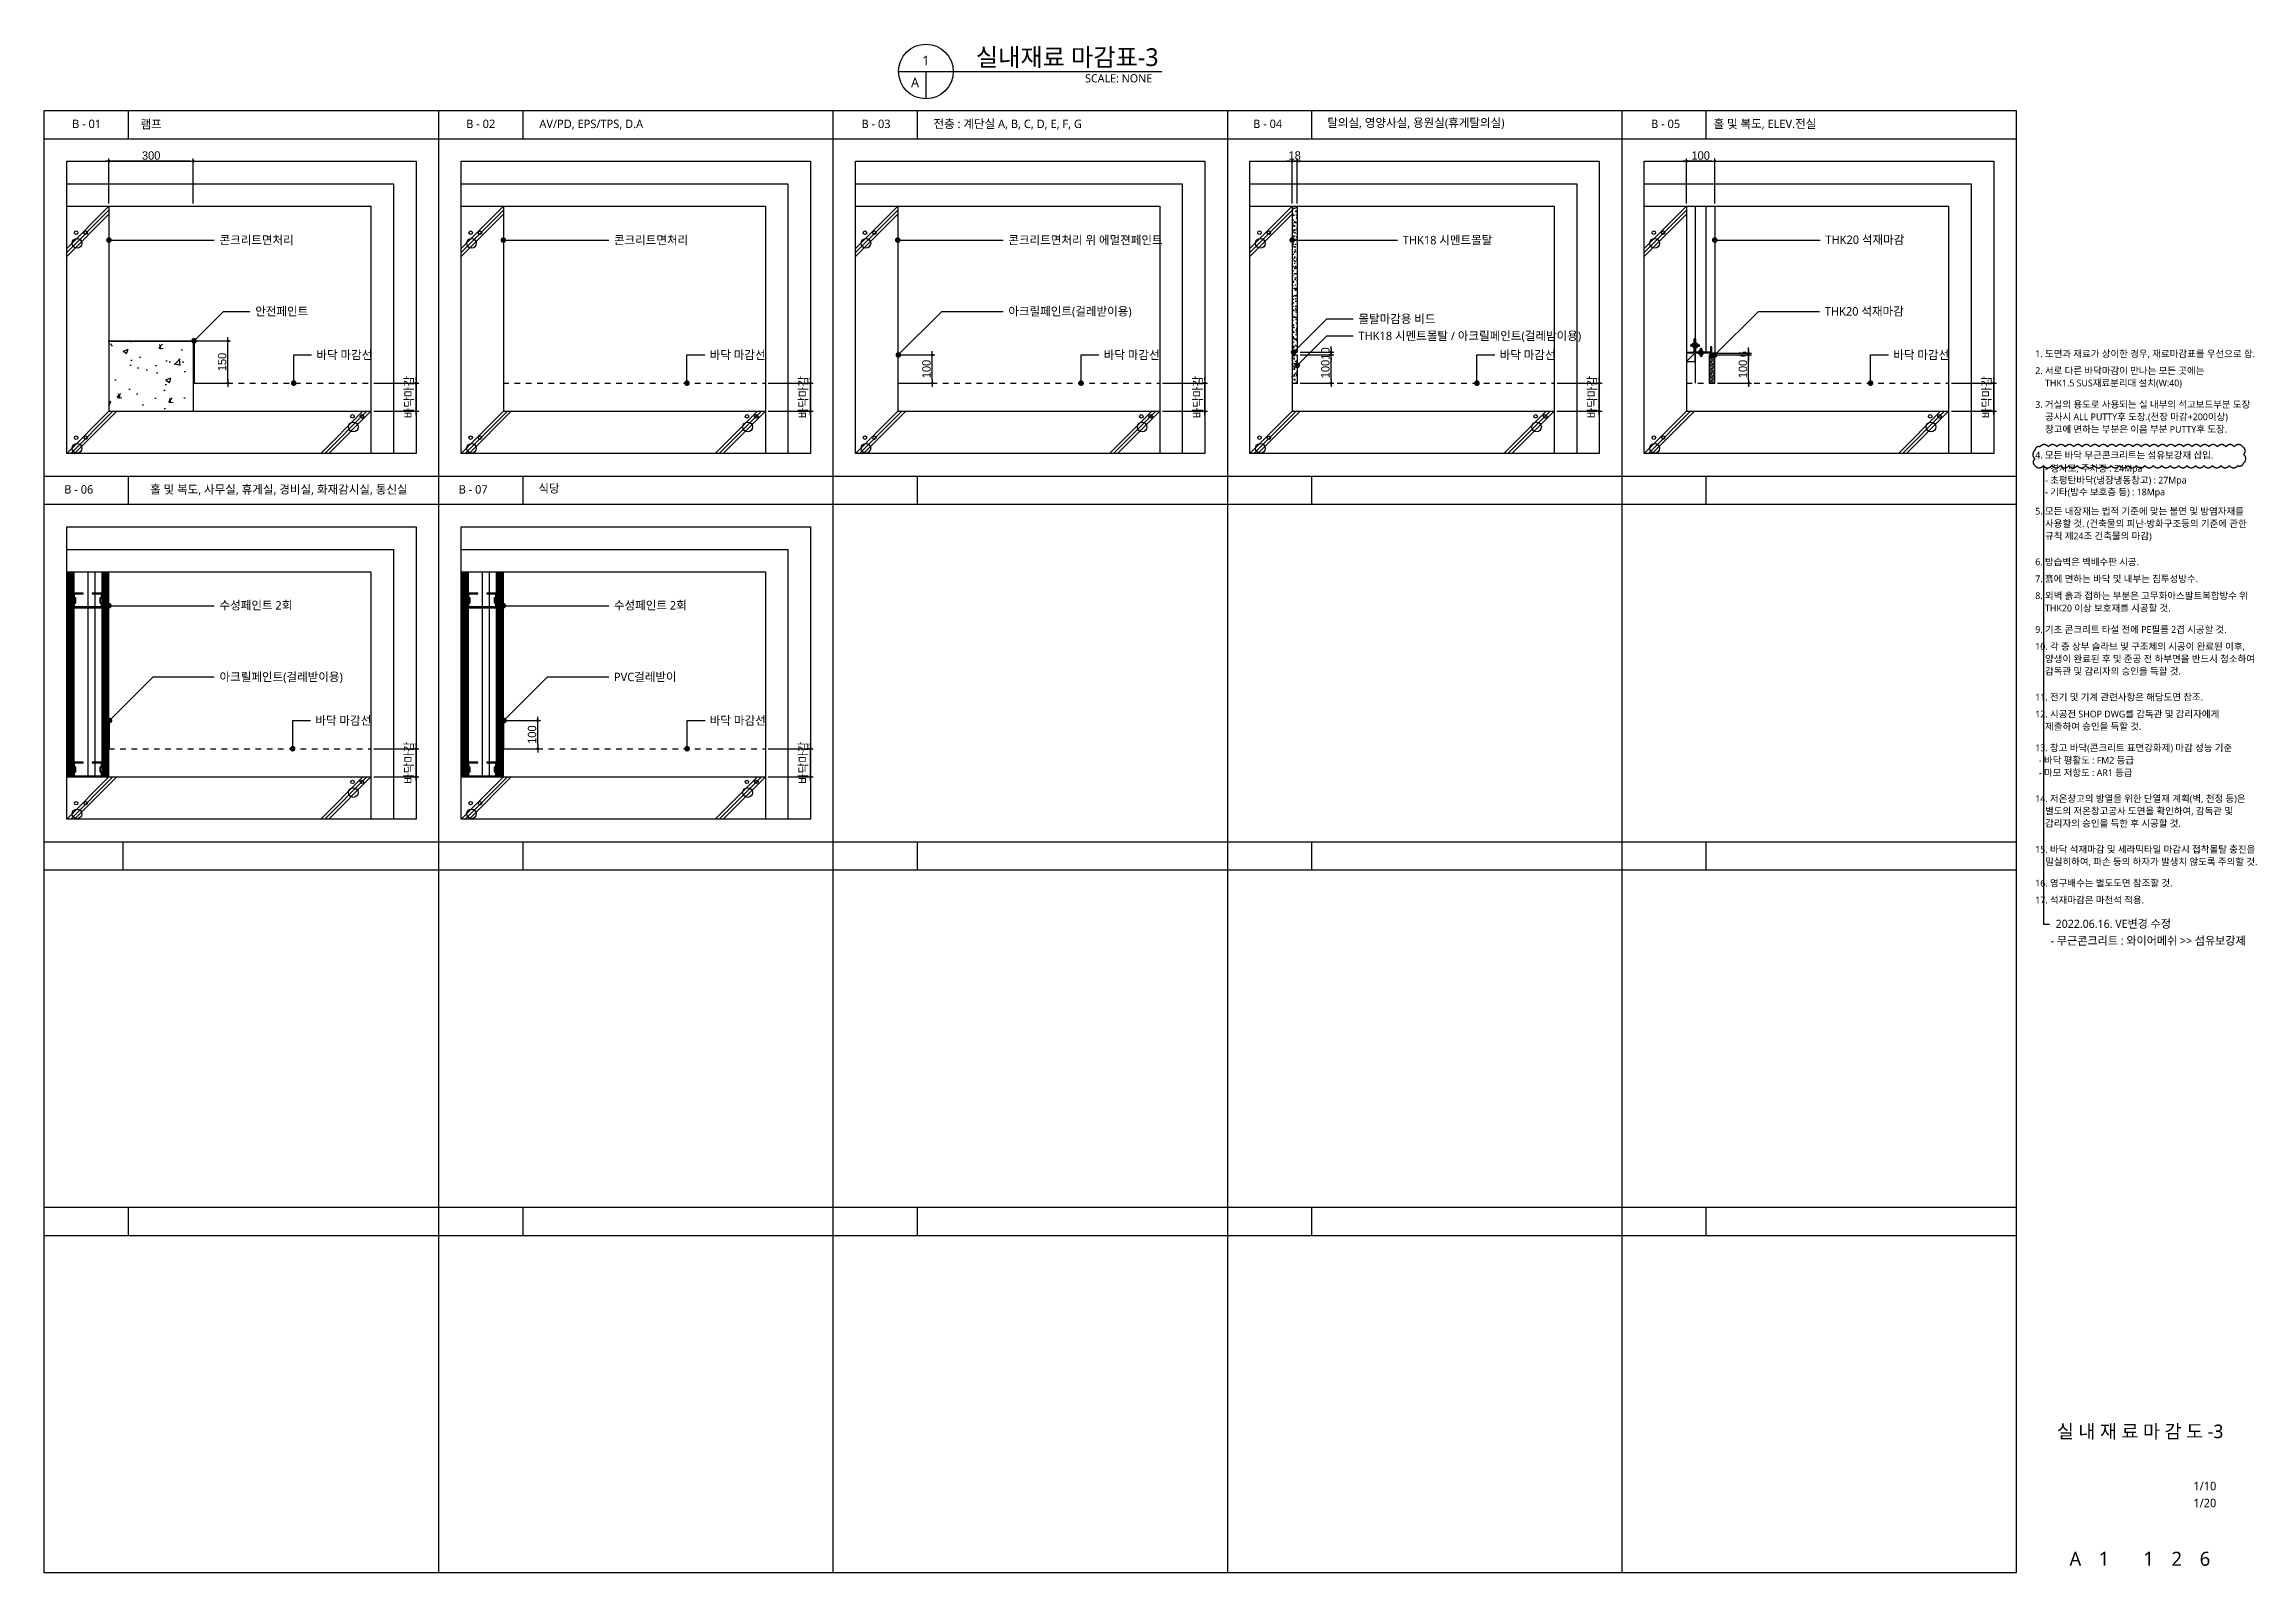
# Model space of a CAD drawing. Header units: millimetres. Extents: x 14892468 to 15300900, y -3565850 to -3401345.
# Drawn here: x 15127187 to 15135023, y -3412705 to -3407280 of the extents above; entities that cross this region are included whole.
import ezdxf
from ezdxf.enums import TextEntityAlignment as Align

# ---------------------------------------------------------------- set-up
doc = ezdxf.new("R2010")
doc.units = ezdxf.units.MM
doc.header["$LTSCALE"] = 100
doc.header["$MEASUREMENT"] = 0
doc.header["$PDSIZE"] = -10
doc.linetypes.add('ACAD_ISO03W100', pattern=[30, 12, -18])
doc.linetypes.add('HIDDEN', pattern=[2, 1, -1])
doc.layers.get('0').update_dxf_attribs({"linetype": 'CONTINUOUS'})
doc.layers.get('Defpoints').update_dxf_attribs({"color": 171, "linetype": 'CONTINUOUS'})
for name, color, linetype in [('8HAT', 8, 'CONTINUOUS'), ('A-FIN', 6, 'CONTINUOUS'), ('A-HAT', 5, 'CONTINUOUS'), ('A-HAT-MATL', 8, 'CONTINUOUS'), ('A-SYM-LEAD', 4, 'CONTINUOUS'), ('A-WALL', 3, 'CONTINUOUS'), ('CHART', 7, 'CONTINUOUS'), ('DIM', 7, 'CONTINUOUS'), ('ELE-8', 8, 'CONTINUOUS'), ('FIN-1', 2, 'CONTINUOUS'), ('FIN-5', 6, 'CONTINUOUS'), ('FIN-8', 8, 'CONTINUOUS'), ('FIN6', 6, 'CONTINUOUS'), ('HAT', 253, 'CONTINUOUS'), ('INS', 9, 'BATTING'), ('LED', 7, 'CONTINUOUS'), ('SEC-2', 3, 'CONTINUOUS'), ('SEC-6', 5, 'CONTINUOUS'), ('SYM', 7, 'CONTINUOUS'), ('TEXT', 3, 'CONTINUOUS'), ('TEXT(MIN)', 7, 'CONTINUOUS'), ('TEXT-TITLE', 6, 'CONTINUOUS'), ('TEXT-기입', 6, 'CONTINUOUS')]:
    doc.layers.add(name, color=color, linetype=linetype)
doc.layers.add('VE변경사항적용-20220616', color=10, linetype='CONTINUOUS', plot=False)
doc.styles.add('ARIAL', font='arial.ttf')
doc.styles.add('CGS', font='cgse', dxfattribs={"bigfont": 'cgs'})
doc.styles.add('나눔바른고딕', font='NanumBarunGothic.ttf')
doc.styles.add('돋움', font='')
doc.styles.get('돋움').set_extended_font_data('Dotum')
doc.linetypes.add('BATTING', pattern='A,0.0001,-0.1,[134,ltypeshp.shx,S=0.1,R=0,X=-0.1,Y=0],-0.2,[134,ltypeshp.shx,S=0.1,R=180,X=0.1,Y=0],-0.1', length=0.4001)
doc.dimstyles.new('CJA', dxfattribs={"dimscale": 50, "dimtxt": 3, "dimasz": 1.2, "dimexe": 2, "dimexo": 3, "dimgap": 1, "dimtad": 1, "dimdec": 0, "dimdsep": 46, "dimtxsty": 'ARIAL', "dimblk": 'CJDOT', "dimcen": 1, "dimclrd": 7, "dimclre": 7, "dimclrt": 3, "dimadec": 0, "dimazin": 0, "dimtfac": 1, "dimtdec": 0, "dimtix": 1, "dimtofl": 0, "dimtmove": 2, "dimatfit": 3, "dimldrblk": 'CJDOT', "dimfxl": 1, "dimtolj": 1, "dimlwd": -1, "dimlwe": -1, "dimarcsym": 0})
doc.dimstyles.new('NDIM 1200', dxfattribs={"dimscale": 500, "dimtxt": 3, "dimasz": 1, "dimexe": 2, "dimexo": 2, "dimgap": 1, "dimtad": 1, "dimdec": 0, "dimdsep": 46, "dimtxsty": 'CGS', "dimblk": 'DOT0', "dimcen": 1, "dimdle": 8, "dimclrd": 2, "dimclre": 2, "dimclrt": 2, "dimadec": 0, "dimazin": 0, "dimtfac": 1, "dimtdec": 0, "dimtix": 1, "dimtmove": 2, "dimatfit": 3, "dimldrblk": 'DOT0', "dimfxl": 1, "dimtolj": 1, "dimtzin": 0, "dimlwd": -1, "dimlwe": -1, "dimarcsym": 0})
pattern_1 = [(37.5, (-22008.956, 364613.366), (-0.629933581, 19.26823769), [0, -15.2, 0, -17, 0, -16.25]), (7.5, (-22008.956, 364613.366), (17.697767053, 28.221460652), [0, -8.2, 0, -13.7, 0, -5.25]), (327.5, (-22021.256, 364613.366), (31.141418618, 0.056590535), [0, -5, 0, -18, 0, -23.5]), (317.5, (-22021.256, 364613.366), (30.061266046, 8.77675565), [0, -2.5, 0, -11.8, 0, -13.5])]

msp = doc.modelspace()

# ---------------------------------------------------------------- texts
at = {"layer": 'TEXT', "style": '나눔바른고딕'}
for s, p in [('1', (15130316.9, -3407337.9)), ('A', (15130278.2, -3407415.5))]:
    msp.add_text(s, height=33.9, dxfattribs=at).set_placement(p, align=Align.MIDDLE)
msp.add_text('실내재료 마감표-3', height=63.03, dxfattribs=at).set_placement((15130494.2, -3407357.3))
msp.add_text('SCALE: NONE', height=29.091, dxfattribs=at).set_placement((15131120, -3407386.4), align=Align.TOP_RIGHT)
at = {"layer": 'TEXT(MIN)', "style": '나눔바른고딕'}
for s, p in [('콘크리트면처리', (15127809.5, -3407990.1)), ('콘크리트면처리', (15129209.5, -3407990.1)), ('콘크리트면처리 위 에멀젼페인트', (15130609.5, -3407990.1)), ('THK18 시멘트몰탈', (15132009.5, -3407990.1)), ('THK20 석재마감', (15133509.5, -3407988.9)), ('안전페인트', (15127936.1, -3408243)), ('아크릴페인트(걸레받이용)', (15130609.5, -3408243)), ('몰탈마감용 비드', (15131852.1, -3408270)), ('THK20 석재마감', (15133507.5, -3408243)), ('THK18 시멘트몰탈 / 아크릴페인트(걸레받이용)', (15131852.1, -3408330)), ('수성페인트 2회', (15127809.5, -3409286.4)), ('수성페인트 2회', (15129209.5, -3409286.4)), ('아크릴페인트(걸레받이용)', (15127809.5, -3409540.5)), ('PVC걸레받이', (15129209.5, -3409540.5))]:
    msp.add_text(s, height=30, dxfattribs=at).set_placement(p)
for p in [(15128153.5, -3408382.7), (15129549.4, -3408382.7), (15130948.2, -3408382.7), (15132353.5, -3408382.7), (15133750.6, -3408382.7), (15128149.8, -3409680.2), (15129549.8, -3409680.2)]:
    msp.add_text('바닥 마감선 ', height=30, dxfattribs=at).set_placement(p, align=Align.MIDDLE_LEFT)
at = {"layer": 'TEXT-TITLE', "style": '나눔바른고딕'}
msp.add_text('실 내 재 료 마 감 도 -3', height=48, dxfattribs=at).set_placement((15134626.9, -3412227), align=Align.CENTER)
at = {"layer": 'TEXT-기입', "style": '나눔바른고딕'}
for s, p in [('B - 01', (15127286.1, -3407577.5)), ('램프', (15127528.9, -3407578.9)), ('B - 02', (15128685.1, -3407577.5)), ('AV/PD, EPS/TPS, D.A', (15128944.6, -3407577.5)), ('B - 03', (15130088.3, -3407577.5)), ('전층 : 계단실 A, B, C, D, E, F, G', (15130343.7, -3407577.5)), ('B - 04', (15131478.4, -3407577.5)), ('탈의실, 영양사실, 용원실(휴게탈의실)', (15131741.2, -3407573.9)), ('B - 05', (15132891.1, -3407577.5)), ('홀 및 복도, ELEV.전실', (15133112.6, -3407577.5)), ('B - 06', (15127258.3, -3408875)), ('홀 및 복도, 사무실, 휴게실, 경비실, 화재감시실, 통신실', (15127563, -3408875)), ('B - 07', (15128658.3, -3408875)), ('식당', (15128941.2, -3408871.4))]:
    msp.add_text(s, height=30, dxfattribs=at).set_placement(p)
for s, p in [('1/10', (15134815.6, -3412421.1)), ('1/20', (15134815.6, -3412481.1))]:
    msp.add_text(s, height=30, dxfattribs=at).set_placement(p, align=Align.BOTTOM_LEFT)
for s, p in [('A', (15134396.9, -3412655.2)), ('1', (15134498.5, -3412655.2)), ('1', (15134656.9, -3412655.2)), ('2', (15134756.9, -3412655.2)), ('6', (15134856.9, -3412655.2))]:
    msp.add_text(s, height=50, dxfattribs=at).set_placement(p, align=Align.MIDDLE_CENTER)
at = {"layer": 'VE변경사항적용-20220616', "linetype": 'ACAD_ISO03W100', "style": '나눔바른고딕'}
for s, p in [('2022.06.16. VE변경 수정', (15134531.6, -3410401.7)), ('- 무근콘크리트 : 와이어메쉬 >> 섬유보강제', (15134655.5, -3410461.7))]:
    msp.add_text(s, height=28.8, dxfattribs=at).set_placement(p, align=Align.MIDDLE_CENTER)

# ---------------------------------------------------------------- blocks, each defined once
blk = doc.blocks.new('CJDOT')
blk.add_line((-1.33, 0), (1.33, 0))
at = {"const_width": 0.5}
blk.add_lwpolyline([(-0.25, 0, 1), (0.25, 0, 1)], format="xyb", close=True, dxfattribs=at)
blk = doc.blocks.new('*D12')
at = {"layer": 'Defpoints', "color": 0, "transparency": 16777216}
for p in [(15128347, -3408482.7), (15128506.9, -3408482.7), (15128346.8, -3408582.7)]:
    blk.add_point(p, dxfattribs=at)
at = {"layer": 'DIM', "color": 7, "transparency": 16777216}
for p, q in [((15128357, -3408482.7), (15128516.9, -3408482.7)), ((15128506.9, -3408472.7), (15128506.9, -3408462.7)), ((15128506.9, -3408582.7), (15128506.9, -3408482.7)), ((15128356.8, -3408582.7), (15128516.9, -3408582.7)), ((15128506.9, -3408592.7), (15128506.9, -3408602.7))]:
    blk.add_line(p, q, dxfattribs=at)
at = {"layer": 'DIM', "color": 7, "transparency": 16777216, "xscale": 10, "yscale": 10, "zscale": 10}
for p, rotation in [((15128506.9, -3408482.7), 270), ((15128506.9, -3408582.7), 90)]:
    blk.add_blockref('CJDOT', p, dxfattribs=dict(at, rotation=rotation))
at = {"layer": 'DIM', "color": 3, "transparency": 16777216, "insert": (15128483.2, -3408532.7), "char_height": 30, "attachment_point": 5, "rotation": 90, "style": '돋움'}
blk.add_mtext('\\A1;바닥마감', dxfattribs=at)
blk = doc.blocks.new('DOT0')
blk.add_line((-3, 0), (3, 0))
at = {"color": 6}
blk.add_circle((0, 0), 0.75, dxfattribs=at)
blk = doc.blocks.new('*D13')
at = {"layer": 'Defpoints', "color": 0, "transparency": 16777216}
for p in [(15127718.9, -3408332.7), (15127838.9, -3408332.7), (15127718.9, -3408482.7)]:
    blk.add_point(p, dxfattribs=at)
at = {"layer": 'DIM', "color": 7, "transparency": 16777216}
for p, q in [((15127728.9, -3408332.7), (15127848.9, -3408332.7)), ((15127838.9, -3408472.7), (15127838.9, -3408342.7)), ((15127728.9, -3408482.7), (15127848.9, -3408482.7))]:
    blk.add_line(p, q, dxfattribs=at)
at = {"layer": 'DIM', "color": 7, "transparency": 16777216, "xscale": 10, "yscale": 10, "zscale": 10}
for p, rotation in [((15127838.9, -3408332.7), 90), ((15127838.9, -3408482.7), 270)]:
    blk.add_blockref('CJDOT', p, dxfattribs=dict(at, rotation=rotation))
at = {"layer": 'DIM', "color": 3, "transparency": 16777216, "insert": (15127818.9, -3408407.7), "char_height": 30, "attachment_point": 5, "rotation": 90, "style": '돋움'}
blk.add_mtext('\\A1;150', dxfattribs=at)
blk = doc.blocks.new('*D14')
at = {"layer": 'Defpoints', "color": 0, "transparency": 16777216}
for p in [(15127416.9, -3407695.2), (15127416.9, -3407855.2), (15127716.4, -3407855.2)]:
    blk.add_point(p, dxfattribs=at)
at = {"layer": 'DIM', "color": 7, "transparency": 16777216}
for p, q in [((15127416.9, -3407845.2), (15127416.9, -3407685.2)), ((15127706.4, -3407695.2), (15127426.9, -3407695.2)), ((15127716.4, -3407845.2), (15127716.4, -3407685.2))]:
    blk.add_line(p, q, dxfattribs=at)
at = {"layer": 'DIM', "color": 7, "transparency": 16777216, "xscale": 10, "yscale": 10, "zscale": 10, "rotation": 180}
blk.add_blockref('CJDOT', (15127416.9, -3407695.2), dxfattribs=at)
at = {"layer": 'DIM', "color": 7, "transparency": 16777216, "xscale": 10, "yscale": 10, "zscale": 10}
blk.add_blockref('CJDOT', (15127716.4, -3407695.2), dxfattribs=at)
at = {"layer": 'DIM', "color": 3, "transparency": 16777216, "insert": (15127566.7, -3407675.1), "char_height": 30, "attachment_point": 5, "style": '돋움'}
blk.add_mtext('\\A1;300', dxfattribs=at)
blk = doc.blocks.new('*D15')
at = {"layer": 'Defpoints', "color": 0, "transparency": 16777216}
for p in [(15130218.9, -3408382.7), (15130338.9, -3408382.7), (15130218.9, -3408482.7)]:
    blk.add_point(p, dxfattribs=at)
at = {"layer": 'DIM', "color": 7, "transparency": 16777216}
for p, q in [((15130228.9, -3408382.7), (15130348.9, -3408382.7)), ((15130338.9, -3408472.7), (15130338.9, -3408392.7)), ((15130228.9, -3408482.7), (15130348.9, -3408482.7))]:
    blk.add_line(p, q, dxfattribs=at)
at = {"layer": 'DIM', "color": 7, "transparency": 16777216, "xscale": 10, "yscale": 10, "zscale": 10}
for p, rotation in [((15130338.9, -3408382.7), 90), ((15130338.9, -3408482.7), 270)]:
    blk.add_blockref('CJDOT', p, dxfattribs=dict(at, rotation=rotation))
at = {"layer": 'DIM', "color": 3, "transparency": 16777216, "insert": (15130318.9, -3408432.7), "char_height": 30, "attachment_point": 5, "rotation": 90, "style": '돋움'}
blk.add_mtext('\\A1;100', dxfattribs=at)
blk = doc.blocks.new('*D16')
at = {"layer": 'Defpoints', "color": 0, "transparency": 16777216}
for p in [(15129747, -3408482.7), (15129906.9, -3408482.7), (15129746.8, -3408582.7)]:
    blk.add_point(p, dxfattribs=at)
at = {"layer": 'DIM', "color": 7, "transparency": 16777216}
for p, q in [((15129757, -3408482.7), (15129916.9, -3408482.7)), ((15129906.9, -3408472.7), (15129906.9, -3408462.7)), ((15129906.9, -3408582.7), (15129906.9, -3408482.7)), ((15129756.8, -3408582.7), (15129916.9, -3408582.7)), ((15129906.9, -3408592.7), (15129906.9, -3408602.7))]:
    blk.add_line(p, q, dxfattribs=at)
at = {"layer": 'DIM', "color": 7, "transparency": 16777216, "xscale": 10, "yscale": 10, "zscale": 10}
for p, rotation in [((15129906.9, -3408482.7), 270), ((15129906.9, -3408582.7), 90)]:
    blk.add_blockref('CJDOT', p, dxfattribs=dict(at, rotation=rotation))
at = {"layer": 'DIM', "color": 3, "transparency": 16777216, "insert": (15129883.2, -3408532.7), "char_height": 30, "attachment_point": 5, "rotation": 90, "style": '돋움'}
blk.add_mtext('\\A1;바닥마감', dxfattribs=at)
blk = doc.blocks.new('*D17')
at = {"layer": 'Defpoints', "color": 0, "transparency": 16777216}
for p in [(15131147, -3408482.7), (15131306.9, -3408482.7), (15131146.8, -3408582.7)]:
    blk.add_point(p, dxfattribs=at)
at = {"layer": 'DIM', "color": 7, "transparency": 16777216}
for p, q in [((15131157, -3408482.7), (15131316.9, -3408482.7)), ((15131306.9, -3408472.7), (15131306.9, -3408462.7)), ((15131306.9, -3408582.7), (15131306.9, -3408482.7)), ((15131156.8, -3408582.7), (15131316.9, -3408582.7)), ((15131306.9, -3408592.7), (15131306.9, -3408602.7))]:
    blk.add_line(p, q, dxfattribs=at)
at = {"layer": 'DIM', "color": 7, "transparency": 16777216, "xscale": 10, "yscale": 10, "zscale": 10}
for p, rotation in [((15131306.9, -3408482.7), 270), ((15131306.9, -3408582.7), 90)]:
    blk.add_blockref('CJDOT', p, dxfattribs=dict(at, rotation=rotation))
at = {"layer": 'DIM', "color": 3, "transparency": 16777216, "insert": (15131283.2, -3408532.7), "char_height": 30, "attachment_point": 5, "rotation": 90, "style": '돋움'}
blk.add_mtext('\\A1;바닥마감', dxfattribs=at)
blk = doc.blocks.new('*D18')
at = {"layer": 'Defpoints', "color": 0, "transparency": 16777216}
for p in [(15128347, -3409780.2), (15128506.9, -3409780.2), (15128346.8, -3409880.2)]:
    blk.add_point(p, dxfattribs=at)
at = {"layer": 'DIM', "color": 7, "transparency": 16777216}
for p, q in [((15128506.9, -3409770.2), (15128506.9, -3409760.2)), ((15128357, -3409780.2), (15128516.9, -3409780.2)), ((15128506.9, -3409880.2), (15128506.9, -3409780.2)), ((15128356.8, -3409880.2), (15128516.9, -3409880.2)), ((15128506.9, -3409890.2), (15128506.9, -3409900.2))]:
    blk.add_line(p, q, dxfattribs=at)
at = {"layer": 'DIM', "color": 7, "transparency": 16777216, "xscale": 10, "yscale": 10, "zscale": 10}
for p, rotation in [((15128506.9, -3409780.2), 270), ((15128506.9, -3409880.2), 90)]:
    blk.add_blockref('CJDOT', p, dxfattribs=dict(at, rotation=rotation))
at = {"layer": 'DIM', "color": 3, "transparency": 16777216, "insert": (15128483.2, -3409830.2), "char_height": 30, "attachment_point": 5, "rotation": 90, "style": '돋움'}
blk.add_mtext('\\A1;바닥마감', dxfattribs=at)
blk = doc.blocks.new('*D19')
at = {"layer": 'Defpoints', "color": 0, "transparency": 16777216}
for p in [(15133947, -3408482.7), (15134106.9, -3408482.7), (15133946.8, -3408582.7)]:
    blk.add_point(p, dxfattribs=at)
at = {"layer": 'DIM', "color": 7, "transparency": 16777216}
for p, q in [((15133957, -3408482.7), (15134116.9, -3408482.7)), ((15134106.9, -3408472.7), (15134106.9, -3408462.7)), ((15134106.9, -3408582.7), (15134106.9, -3408482.7)), ((15133956.8, -3408582.7), (15134116.9, -3408582.7)), ((15134106.9, -3408592.7), (15134106.9, -3408602.7))]:
    blk.add_line(p, q, dxfattribs=at)
at = {"layer": 'DIM', "color": 7, "transparency": 16777216, "xscale": 10, "yscale": 10, "zscale": 10}
for p, rotation in [((15134106.9, -3408482.7), 270), ((15134106.9, -3408582.7), 90)]:
    blk.add_blockref('CJDOT', p, dxfattribs=dict(at, rotation=rotation))
at = {"layer": 'DIM', "color": 3, "transparency": 16777216, "insert": (15134083.2, -3408532.7), "char_height": 30, "attachment_point": 5, "rotation": 90, "style": '돋움'}
blk.add_mtext('\\A1;바닥마감', dxfattribs=at)
blk = doc.blocks.new('*D20')
at = {"layer": 'Defpoints', "color": 0, "transparency": 16777216}
for p in [(15133116.9, -3408376.7), (15133116.9, -3408382.7), (15133236.9, -3408376.7)]:
    blk.add_point(p, dxfattribs=at)
at = {"layer": 'DIM', "color": 7, "transparency": 16777216}
for p, q in [((15133236.9, -3408366.7), (15133236.9, -3408356.7)), ((15133126.9, -3408376.7), (15133246.9, -3408376.7)), ((15133126.9, -3408382.7), (15133246.9, -3408382.7)), ((15133236.9, -3408382.7), (15133236.9, -3408376.7)), ((15133236.9, -3408392.7), (15133236.9, -3408402.7))]:
    blk.add_line(p, q, dxfattribs=at)
at = {"layer": 'DIM', "color": 7, "transparency": 16777216, "xscale": 10, "yscale": 10, "zscale": 10}
for p, rotation in [((15133236.9, -3408376.7), 270), ((15133236.9, -3408382.7), 90)]:
    blk.add_blockref('CJDOT', p, dxfattribs=dict(at, rotation=rotation))
at = {"layer": 'DIM', "color": 3, "transparency": 16777216, "insert": (15133216.9, -3408379.7), "char_height": 30, "attachment_point": 5, "rotation": 90, "style": '돋움'}
blk.add_mtext('\\A1;6', dxfattribs=at)
blk = doc.blocks.new('*D21')
at = {"layer": 'Defpoints', "color": 0, "transparency": 16777216}
for p in [(15133116.9, -3408382.7), (15133236.9, -3408382.7), (15133116.9, -3408482.7)]:
    blk.add_point(p, dxfattribs=at)
at = {"layer": 'DIM', "color": 7, "transparency": 16777216}
for p, q in [((15133126.9, -3408382.7), (15133246.9, -3408382.7)), ((15133236.9, -3408472.7), (15133236.9, -3408392.7)), ((15133126.9, -3408482.7), (15133246.9, -3408482.7))]:
    blk.add_line(p, q, dxfattribs=at)
at = {"layer": 'DIM', "color": 7, "transparency": 16777216, "xscale": 10, "yscale": 10, "zscale": 10}
for p, rotation in [((15133236.9, -3408382.7), 90), ((15133236.9, -3408482.7), 270)]:
    blk.add_blockref('CJDOT', p, dxfattribs=dict(at, rotation=rotation))
at = {"layer": 'DIM', "color": 3, "transparency": 16777216, "insert": (15133216.9, -3408432.7), "char_height": 30, "attachment_point": 5, "rotation": 90, "style": '돋움'}
blk.add_mtext('\\A1;100', dxfattribs=at)
blk = doc.blocks.new('*D22')
at = {"layer": 'Defpoints', "color": 0, "transparency": 16777216}
for p in [(15133016.9, -3407695.2), (15133016.9, -3407855.2), (15133116.9, -3407855.2)]:
    blk.add_point(p, dxfattribs=at)
at = {"layer": 'DIM', "color": 7, "transparency": 16777216}
for p, q in [((15133016.9, -3407845.2), (15133016.9, -3407685.2)), ((15133106.9, -3407695.2), (15133026.9, -3407695.2)), ((15133116.9, -3407845.2), (15133116.9, -3407685.2))]:
    blk.add_line(p, q, dxfattribs=at)
at = {"layer": 'DIM', "color": 7, "transparency": 16777216, "xscale": 10, "yscale": 10, "zscale": 10, "rotation": 180}
blk.add_blockref('CJDOT', (15133016.9, -3407695.2), dxfattribs=at)
at = {"layer": 'DIM', "color": 7, "transparency": 16777216, "xscale": 10, "yscale": 10, "zscale": 10}
blk.add_blockref('CJDOT', (15133116.9, -3407695.2), dxfattribs=at)
at = {"layer": 'DIM', "color": 3, "transparency": 16777216, "insert": (15133066.9, -3407675.1), "char_height": 30, "attachment_point": 5, "style": '돋움'}
blk.add_mtext('\\A1;100', dxfattribs=at)
blk = doc.blocks.new('A$C7E12696C')
at = {"layer": 'A-WALL'}
for p, q in [((0, 84.7), (2.9, 82.1)), ((2.9, 82.1), (0, 79.5)), ((0, 79.5), (2.9, 76.9)), ((2.9, 76.9), (0, 74.2)), ((0, 74.2), (2.9, 71.6)), ((2.9, 71.6), (0, 69)), ((0, 69), (2.9, 66.4)), ((2.9, 66.4), (0, 63.7)), ((0, 63.7), (2.9, 61.1)), ((2.9, 61.1), (0, 58.5)), ((0, 58.5), (5, 47.4)), ((0, 26.2), (5, 37.4)), ((2.9, 23.6), (0, 26.2)), ((0, 21), (2.9, 23.6)), ((2.9, 18.4), (0, 21)), ((0, 15.7), (2.9, 18.4)), ((2.9, 13.1), (0, 15.7)), ((0, 10.5), (2.9, 13.1)), ((2.9, 7.9), (0, 10.5)), ((0, 5.2), (2.9, 7.9)), ((2.9, 2.6), (0, 5.2)), ((0, 0), (2.9, 2.6)), ((5, 47.4), (5, 37.4)), ((5, 47.4), (18, 47.4)), ((5, 37.4), (18, 37.4)), ((18, 47.4), (15.9, 50.2)), ((18, 37.4), (15.9, 34.6))]:
    blk.add_line(p, q, dxfattribs=at)
blk = doc.blocks.new('*D25')
at = {"layer": 'Defpoints', "color": 0, "transparency": 16777216}
for p in [(15132547, -3408482.7), (15132706.9, -3408482.7), (15132546.8, -3408582.7)]:
    blk.add_point(p, dxfattribs=at)
at = {"layer": 'DIM', "color": 7, "transparency": 16777216}
for p, q in [((15132557, -3408482.7), (15132716.9, -3408482.7)), ((15132706.9, -3408472.7), (15132706.9, -3408462.7)), ((15132706.9, -3408582.7), (15132706.9, -3408482.7)), ((15132556.8, -3408582.7), (15132716.9, -3408582.7)), ((15132706.9, -3408592.7), (15132706.9, -3408602.7))]:
    blk.add_line(p, q, dxfattribs=at)
at = {"layer": 'DIM', "color": 7, "transparency": 16777216, "xscale": 10, "yscale": 10, "zscale": 10}
for p, rotation in [((15132706.9, -3408482.7), 270), ((15132706.9, -3408582.7), 90)]:
    blk.add_blockref('CJDOT', p, dxfattribs=dict(at, rotation=rotation))
at = {"layer": 'DIM', "color": 3, "transparency": 16777216, "insert": (15132683.2, -3408532.7), "char_height": 30, "attachment_point": 5, "rotation": 90, "style": '돋움'}
blk.add_mtext('\\A1;바닥마감', dxfattribs=at)
blk = doc.blocks.new('*D24')
at = {"layer": 'Defpoints', "color": 0, "transparency": 16777216}
for p in [(15131616.9, -3407695.2), (15131616.9, -3407855.2), (15131634.9, -3407855.2)]:
    blk.add_point(p, dxfattribs=at)
at = {"layer": 'DIM', "color": 7, "transparency": 16777216}
for p, q in [((15131606.9, -3407695.2), (15131596.9, -3407695.2)), ((15131616.9, -3407845.2), (15131616.9, -3407685.2)), ((15131634.9, -3407695.2), (15131616.9, -3407695.2)), ((15131634.9, -3407845.2), (15131634.9, -3407685.2)), ((15131644.9, -3407695.2), (15131654.9, -3407695.2))]:
    blk.add_line(p, q, dxfattribs=at)
at = {"layer": 'DIM', "color": 7, "transparency": 16777216, "xscale": 10, "yscale": 10, "zscale": 10}
blk.add_blockref('CJDOT', (15131616.9, -3407695.2), dxfattribs=at)
at = {"layer": 'DIM', "color": 7, "transparency": 16777216, "xscale": 10, "yscale": 10, "zscale": 10, "rotation": 180}
blk.add_blockref('CJDOT', (15131634.9, -3407695.2), dxfattribs=at)
at = {"layer": 'DIM', "color": 3, "transparency": 16777216, "insert": (15131625.9, -3407675.1), "char_height": 30, "attachment_point": 5, "style": '돋움'}
blk.add_mtext('\\A1;18', dxfattribs=at)
blk = doc.blocks.new('*D26')
at = {"layer": 'Defpoints', "color": 0, "transparency": 16777216}
for p in [(15131634.9, -3408372.7), (15131634.9, -3408382.7), (15131754.9, -3408372.7)]:
    blk.add_point(p, dxfattribs=at)
at = {"layer": 'DIM', "color": 7, "transparency": 16777216}
for p, q in [((15131754.9, -3408362.7), (15131754.9, -3408352.7)), ((15131644.9, -3408372.7), (15131764.9, -3408372.7)), ((15131644.9, -3408382.7), (15131764.9, -3408382.7)), ((15131754.9, -3408382.7), (15131754.9, -3408372.7)), ((15131754.9, -3408392.7), (15131754.9, -3408402.7))]:
    blk.add_line(p, q, dxfattribs=at)
at = {"layer": 'DIM', "color": 7, "transparency": 16777216, "xscale": 10, "yscale": 10, "zscale": 10}
for p, rotation in [((15131754.9, -3408372.7), 270), ((15131754.9, -3408382.7), 90)]:
    blk.add_blockref('CJDOT', p, dxfattribs=dict(at, rotation=rotation))
at = {"layer": 'DIM', "color": 3, "transparency": 16777216, "insert": (15131734.9, -3408377.7), "char_height": 30, "attachment_point": 5, "rotation": 90, "style": '돋움'}
blk.add_mtext('\\A1;10', dxfattribs=at)
blk = doc.blocks.new('*D27')
at = {"layer": 'Defpoints', "color": 0, "transparency": 16777216}
for p in [(15131634.9, -3408382.7), (15131754.9, -3408382.7), (15131634.9, -3408482.7)]:
    blk.add_point(p, dxfattribs=at)
at = {"layer": 'DIM', "color": 7, "transparency": 16777216}
for p, q in [((15131644.9, -3408382.7), (15131764.9, -3408382.7)), ((15131754.9, -3408472.7), (15131754.9, -3408392.7)), ((15131644.9, -3408482.7), (15131764.9, -3408482.7))]:
    blk.add_line(p, q, dxfattribs=at)
at = {"layer": 'DIM', "color": 7, "transparency": 16777216, "xscale": 10, "yscale": 10, "zscale": 10}
for p, rotation in [((15131754.9, -3408382.7), 90), ((15131754.9, -3408482.7), 270)]:
    blk.add_blockref('CJDOT', p, dxfattribs=dict(at, rotation=rotation))
at = {"layer": 'DIM', "color": 3, "transparency": 16777216, "insert": (15131734.9, -3408432.7), "char_height": 30, "attachment_point": 5, "rotation": 90, "style": '돋움'}
blk.add_mtext('\\A1;100', dxfattribs=at)
blk = doc.blocks.new('*D28')
at = {"layer": 'Defpoints', "color": 0, "transparency": 16777216}
for p in [(15129747, -3409780.2), (15129906.9, -3409780.2), (15129746.8, -3409880.2)]:
    blk.add_point(p, dxfattribs=at)
at = {"layer": 'DIM', "color": 7, "transparency": 16777216}
for p, q in [((15129906.9, -3409770.2), (15129906.9, -3409760.2)), ((15129757, -3409780.2), (15129916.9, -3409780.2)), ((15129906.9, -3409880.2), (15129906.9, -3409780.2)), ((15129756.8, -3409880.2), (15129916.9, -3409880.2)), ((15129906.9, -3409890.2), (15129906.9, -3409900.2))]:
    blk.add_line(p, q, dxfattribs=at)
at = {"layer": 'DIM', "color": 7, "transparency": 16777216, "xscale": 10, "yscale": 10, "zscale": 10}
for p, rotation in [((15129906.9, -3409780.2), 270), ((15129906.9, -3409880.2), 90)]:
    blk.add_blockref('CJDOT', p, dxfattribs=dict(at, rotation=rotation))
at = {"layer": 'DIM', "color": 3, "transparency": 16777216, "insert": (15129883.2, -3409830.2), "char_height": 30, "attachment_point": 5, "rotation": 90, "style": '돋움'}
blk.add_mtext('\\A1;바닥마감', dxfattribs=at)
blk = doc.blocks.new('*D29')
at = {"layer": 'Defpoints', "color": 0, "transparency": 16777216}
for p in [(15128818.9, -3409680.2), (15128938.9, -3409680.2), (15128818.9, -3409780.2)]:
    blk.add_point(p, dxfattribs=at)
at = {"layer": 'DIM', "color": 7, "transparency": 16777216}
for p, q in [((15128828.9, -3409680.2), (15128948.9, -3409680.2)), ((15128938.9, -3409770.2), (15128938.9, -3409690.2)), ((15128828.9, -3409780.2), (15128948.9, -3409780.2))]:
    blk.add_line(p, q, dxfattribs=at)
at = {"layer": 'DIM', "color": 7, "transparency": 16777216, "xscale": 10, "yscale": 10, "zscale": 10}
for p, rotation in [((15128938.9, -3409680.2), 90), ((15128938.9, -3409780.2), 270)]:
    blk.add_blockref('CJDOT', p, dxfattribs=dict(at, rotation=rotation))
at = {"layer": 'DIM', "color": 3, "transparency": 16777216, "insert": (15128918.9, -3409730.2), "char_height": 30, "attachment_point": 5, "rotation": 90, "style": '돋움'}
blk.add_mtext('\\A1;100', dxfattribs=at)
blk = doc.blocks.new('gfdeafdsaf')
at = {"layer": 'TEXT(MIN)', "style": '나눔바른고딕'}
for s, p in [('1. 도면과 재료가 상이한 경우, 재료마감표를 우선으로 함.', (15502606, -2335323)), ('2. 서로 다른 바닥마감이 만나는 모든 곳에는', (15502606, -2338323)), ('THK1.5 SUS재료분리대 설치(W:40)', (15504346, -2340523)), ('3. 거실의 용도로 사용되는 실 내부의 석고보드부분 도장', (15502606, -2344323)), ('공사시 ALL PUTTY후 도장.(천장 마감+200이상)', (15504346, -2346523)), ('창고에 면하는 부분은 이음 부분 PUTTY후 도장.', (15504346, -2348723)), ('4. 모든 바닥 무근콘크리트는 섬유보강재 삽입.', (15502606, -2353323)), ('- 경사로, 주차장 : 24Mpa', (15504346, -2355666)), ('- 초평탄바닥(냉장냉동창고) : 27Mpa', (15504346, -2357766)), ('5. 모든 내장재는 법적 기준에 맞는 불연 및 방염자재를', (15502606, -2363266)), ('- 기타(방수 보호층 등) : 18Mpa', (15504346, -2359866)), ('사용할 것. (건축물의 피난·방화구조등의 기준에 관한', (15504346, -2365466)), ('규칙 제24조 건축물의 마감)', (15504346, -2367666)), ('6. 방습벽은 벽배수판 시공.', (15502606, -2372266)), ('7. 흙에 면하는 바닥 및 내부는 침투성방수.', (15502606, -2375266)), ('8. 외벽 흙과 접하는 부분은 고무화아스팔트복합방수 위', (15502606, -2378266)), ('THK20 이상 보호재를 시공할 것.', (15504346, -2380466)), ('9. 기초 콘크리트 타설 전에 PE필름 2겹 시공할 것.', (15502606, -2384266)), ('10. 각 층 상부 슬라브 및 구조체의 시공이 완료된 이후,', (15502606, -2387266)), ('양생이 완료된 후 및 준공 전 하부면을 반드시 청소하여', (15504346, -2389466)), ('감독관 및 감리자의 승인을 득할 것.', (15504346, -2391666)), ('11. 전기 및 기계 관련사항은 해당도면 참조.', (15502606, -2396266)), ('12. 시공전 SHOP DWG를 감독관 및 감리자에게', (15502606, -2399266)), ('제출하여 승인을 득할 것.', (15504346, -2401466)), ('13. 창고 바닥(콘크리트 표면강화제) 마감 성능 기준', (15502606, -2405266)), ('- 바닥 평활도 : FM2 등급', (15503239, -2407466)), ('- 마모 저항도 : AR1 등급', (15503239, -2409666)), ('14. 저온창고의 방열을 위한 단열재 계획(벽, 천정 등)은', (15502606, -2414266)), ('별도의 저온창고공사 도면을 확인하여, 감독관 및 ', (15504346, -2416466)), ('감리자의 승인을 득한 후 시공할 것.', (15504346, -2418666)), ('15. 바닥 석재마감 및 세라믹타일 마감시 접착몰탈 충진을', (15502606, -2423266)), ('밀실히하여, 파손 등의 하자가 발생치 않도록 주의할 것.', (15504346, -2425466)), ('16. 영구배수는 별도도면 참조할 것.', (15502606, -2429266)), ('17. 석재마감은 마천석 적용.', (15502606, -2432266))]:
    blk.add_text(s, height=1200, dxfattribs=at).set_placement(p, align=Align.MIDDLE_LEFT)

# ---------------------------------------------------------------- dimensions: what is measured, and where the dimension line sits
at = {"layer": 'DIM'}
for base, p1, p2, angle, picture, middle in [((15127416.9313, -3407695.1554), (15127716.4415, -3407855.1554), (15127416.9313, -3407855.1554), 180, '*D14', (15127566.6864, -3407675.135)), ((15131616.9, -3407695.2), (15131634.9, -3407855.2), (15131616.9, -3407855.2), 180, '*D24', (15131625.9, -3407675.1)), ((15133016.9, -3407695.2), (15133116.9, -3407855.2), (15133016.9, -3407855.2), 180, '*D22', (15133066.9, -3407675.1)), ((15127838.9, -3408332.7), (15127718.9, -3408482.7), (15127718.9, -3408332.7), 90, '*D13', (15127818.9, -3408407.7)), ((15131754.9, -3408372.7), (15131634.9, -3408382.7), (15131634.9, -3408372.7), 270, '*D26', (15131734.9, -3408377.7)), ((15133236.9, -3408376.7), (15133116.9, -3408382.7), (15133116.9, -3408376.7), 270, '*D20', (15133216.9, -3408379.7)), ((15130338.9, -3408382.7), (15130218.9, -3408482.7), (15130218.9, -3408382.7), 90, '*D15', (15130318.9, -3408432.7)), ((15131754.9, -3408382.7), (15131634.9, -3408482.7), (15131634.9, -3408382.7), 90, '*D27', (15131734.9, -3408432.7)), ((15133236.9, -3408382.7), (15133116.9, -3408482.7), (15133116.9, -3408382.7), 90, '*D21', (15133216.9, -3408432.7)), ((15128938.9, -3409680.2), (15128818.9, -3409780.2), (15128818.9, -3409680.2), 90, '*D29', (15128918.9, -3409730.2))]:
    dim = msp.add_linear_dim(base=base, p1=p1, p2=p2, angle=angle, dimstyle='CJA', override={"dimscale": 10, "dimasz": 1, "dimexe": 1, "dimexo": 1, "dimgap": 0.5, "dimtxsty": '돋움', "dimtofl": 1}, dxfattribs=at)
    dim.commit()
    dim.dimension.update_dxf_attribs({"geometry": picture, "text_midpoint": middle})
for base, p1, p2, picture, middle in [((15128506.9, -3408482.7), (15128346.8, -3408582.7), (15128347, -3408482.7), '*D12', (15128483.2, -3408532.7)), ((15129906.9, -3408482.7), (15129746.8, -3408582.7), (15129747, -3408482.7), '*D16', (15129883.2, -3408532.7)), ((15131306.9, -3408482.7), (15131146.8, -3408582.7), (15131147, -3408482.7), '*D17', (15131283.2, -3408532.7)), ((15132706.9, -3408482.7), (15132546.8, -3408582.7), (15132547, -3408482.7), '*D25', (15132683.2, -3408532.7)), ((15134106.9, -3408482.7), (15133946.8, -3408582.7), (15133947, -3408482.7), '*D19', (15134083.2, -3408532.7)), ((15128506.9, -3409780.2), (15128346.8, -3409880.2), (15128347, -3409780.2), '*D18', (15128483.2, -3409830.2)), ((15129906.9, -3409780.2), (15129746.8, -3409880.2), (15129747, -3409780.2), '*D28', (15129883.2, -3409830.2))]:
    dim = msp.add_linear_dim(base=base, p1=p1, p2=p2, angle=90, text='바닥마감', dimstyle='CJA', override={"dimscale": 10, "dimasz": 1, "dimexe": 1, "dimexo": 1, "dimgap": 0.5, "dimtxsty": '돋움', "dimtofl": 1}, dxfattribs=at)
    dim.commit()
    dim.dimension.update_dxf_attribs({"geometry": picture, "text_midpoint": middle})

# ---------------------------------------------------------------- hatches: boundary and pattern name
at = {"layer": 'A-HAT'}
h = msp.add_hatch(dxfattribs=at)
h.set_pattern_fill('ANSI33', color=256, scale=40, style=0)
h.set_pattern_definition([(45, (15121683.181, -3417140.265), (-7.071068, 7.071068), []), (45, (15121690.252, -3417140.265), (-7.071068, 7.071068), [5, -2.5])])
h.paths.add_polyline_path([(15133101.9, -3408382.7), (15133096.9, -3408382.7), (15133096.9, -3408482.7), (15133116.9, -3408482.7), (15133116.9, -3408382.7), (15133106.9, -3408382.7), (15133106.9, -3408392.1), (15133101.9, -3408392.1)])
at = {"layer": 'A-HAT-MATL'}
h = msp.add_hatch(dxfattribs=at)
h.set_pattern_fill('AR-SAND', color=256, scale=5, style=0)
h.set_pattern_definition([(37.5, (15117301.177, -3372487.618), (-0.3149668, 9.6341188), [0, -7.6, 0, -8.5, 0, -8.125]), (7.5, (15117301.177, -3372487.618), (8.8488835, 14.1107303), [0, -4.1, 0, -6.85, 0, -2.625]), (327.5, (15117295.027, -3372487.618), (15.5707093, 0.0282953), [0, -2.5, 0, -9, 0, -11.75]), (317.5, (15117295.027, -3372487.618), (15.030633, 4.388378), [0, -1.25, 0, -5.9, 0, -6.75])])
h.paths.add_polyline_path([(15131621.9, -3408372.7), (15131616.9, -3408361.5), (15131616.9, -3408393.8), (15131621.9, -3408382.7)])
at = {"layer": 'HAT'}
h = msp.add_hatch(dxfattribs=at)
h.set_pattern_fill('AR-SAND', color=256, scale=10)
h.set_pattern_definition(pattern_1)
h.paths.add_polyline_path([(15131634.9, -3407855.2), (15131616.9, -3407855.2), (15131616.9, -3408335.3), (15131619.9, -3408337.9), (15131616.9, -3408340.5), (15131619.9, -3408343.2), (15131616.9, -3408345.8), (15131619.9, -3408348.4), (15131616.9, -3408351), (15131619.9, -3408353.7), (15131616.9, -3408356.3), (15131619.9, -3408358.9), (15131616.9, -3408361.5), (15131621.9, -3408372.7), (15131634.9, -3408372.7)])
h = msp.add_hatch(dxfattribs=at)
h.set_pattern_fill('AR-CONC', color=256)
h.set_pattern_definition([(50, (12743507.1, -2720634.17), (182.184669, -15.9390855), [19.05, -209.55]), (355, (12743507.1, -2720634.17), (-35.243421, 191.056845), [15.24, -167.640584]), (100.451445, (12743522.28, -2720635.5), (146.941247, 175.117752), [16.190009, -178.090245]), (46.1842, (12743507.1, -2720583.37), (271.07904, -42.042328), [28.575, -314.325]), (96.635558, (12743529.69, -2720586.88), (237.404134, 247.426125), [24.285023, -267.135608]), (351.184151, (12743507.1, -2720583.37), (237.404134, 247.426125), [22.859967, -251.459732]), (21, (12743532.5, -2720596.07), (151.614391, -102.265198), [19.05, -209.55]), (326, (12743532.5, -2720596.07), (61.802028, 184.187966), [15.24, -167.64]), (71.451445, (12743545.13, -2720604.6), (213.416419, 81.922769), [16.190009, -178.089938]), (37.5, (12743507.096, -2720634.17), (3.0886033, 84.5550389), [0, -165.608, 0, -170.18, 0, -168.275]), (7.5, (12743507.1, -2720634.17), (66.8196625, 100.1805748), [0, -97.028, 0, -161.798, 0, -64.135]), (327.5, (12743450.454, -2720634.17), (135.5905952, -5.728744), [0, -63.5, 0, -198.12, 0, -262.89]), (317.5, (12743425.05, -2720634.17), (148.1291814, 25.426491), [0, -82.55, 0, -131.572, 0, -186.69])])
h.paths.add_polyline_path([(15127716.9, -3408334.7), (15127716.9, -3408582.7), (15127416.9, -3408582.7), (15127416.9, -3408334.7)])
h = msp.add_hatch(dxfattribs=at)
h.set_pattern_fill('AR-SAND', color=256, scale=10)
h.set_pattern_definition(pattern_1)
h.paths.add_polyline_path([(15131616.9, -3408482.7), (15131634.9, -3408482.7), (15131634.9, -3408382.7), (15131621.9, -3408382.7), (15131616.9, -3408393.8), (15131619.9, -3408396.4), (15131616.9, -3408399), (15131619.9, -3408401.7), (15131616.9, -3408404.3), (15131619.9, -3408406.9), (15131616.9, -3408409.5), (15131619.9, -3408412.2), (15131616.9, -3408414.8), (15131619.9, -3408417.4), (15131616.9, -3408420)])

# ---------------------------------------------------------------- linework, layer by layer
at = {"color": 2, "ltscale": 0.1}
for points in [[(15127416.9, -3407855.2), (15127416.9, -3408582.7), (15128346.9, -3408582.7)], [(15128816.9, -3407855.2), (15128816.9, -3408582.7), (15129746.9, -3408582.7)], [(15130216.9, -3407855.2), (15130216.9, -3408582.7), (15131146.9, -3408582.7)], [(15131616.9, -3407855.2), (15131616.9, -3408582.7), (15132546.9, -3408582.7)], [(15133016.9, -3407855.2), (15133016.9, -3408582.7), (15133946.9, -3408582.7)], [(15127266.9, -3409880.2), (15128346.9, -3409880.2)], [(15128666.9, -3409880.2), (15129746.9, -3409880.2)]]:
    msp.add_lwpolyline(points, dxfattribs=at)
at = {"layer": '8HAT'}
for p, q in [((15127266.9, -3408005.2), (15127416.9, -3407855.2)), ((15127266.9, -3408019.3), (15127416.9, -3407869.3)), ((15127266.9, -3408033.4), (15127416.9, -3407883.4)), ((15128666.9, -3408005.2), (15128816.9, -3407855.2)), ((15128666.9, -3408019.3), (15128816.9, -3407869.3)), ((15128666.9, -3408033.4), (15128816.9, -3407883.4)), ((15130066.9, -3408005.2), (15130216.9, -3407855.2)), ((15130066.9, -3408019.3), (15130216.9, -3407869.3)), ((15130066.9, -3408033.4), (15130216.9, -3407883.4)), ((15131466.9, -3408005.2), (15131616.9, -3407855.2)), ((15131466.9, -3408019.3), (15131616.9, -3407869.3)), ((15131466.9, -3408033.4), (15131616.9, -3407883.4)), ((15132866.9, -3408005.2), (15133016.9, -3407855.2)), ((15132866.9, -3408019.3), (15133016.9, -3407869.3)), ((15132866.9, -3408033.4), (15133016.9, -3407883.4)), ((15127266.9, -3408732.7), (15127416.9, -3408582.7)), ((15127281.1, -3408732.7), (15127431.1, -3408582.7)), ((15127295.2, -3408732.7), (15127445.2, -3408582.7)), ((15128168.6, -3408732.7), (15128318.6, -3408582.7)), ((15128182.8, -3408732.7), (15128332.8, -3408582.7)), ((15128196.9, -3408732.7), (15128346.9, -3408582.7)), ((15128666.9, -3408732.7), (15128816.9, -3408582.7)), ((15128681.1, -3408732.7), (15128831.1, -3408582.7)), ((15128695.2, -3408732.7), (15128845.2, -3408582.7)), ((15129568.6, -3408732.7), (15129718.6, -3408582.7)), ((15129582.8, -3408732.7), (15129732.8, -3408582.7)), ((15129596.9, -3408732.7), (15129746.9, -3408582.7)), ((15130066.9, -3408732.7), (15130216.9, -3408582.7)), ((15130081.1, -3408732.7), (15130231.1, -3408582.7)), ((15130095.2, -3408732.7), (15130245.2, -3408582.7)), ((15130968.6, -3408732.7), (15131118.6, -3408582.7)), ((15130982.8, -3408732.7), (15131132.8, -3408582.7)), ((15130996.9, -3408732.7), (15131146.9, -3408582.7)), ((15131466.9, -3408732.7), (15131616.9, -3408582.7)), ((15131481.1, -3408732.7), (15131631.1, -3408582.7)), ((15131495.2, -3408732.7), (15131645.2, -3408582.7)), ((15132368.6, -3408732.7), (15132518.6, -3408582.7)), ((15132382.8, -3408732.7), (15132532.8, -3408582.7)), ((15132396.9, -3408732.7), (15132546.9, -3408582.7)), ((15132866.9, -3408732.7), (15133016.9, -3408582.7)), ((15132881.1, -3408732.7), (15133031.1, -3408582.7)), ((15132895.2, -3408732.7), (15133045.2, -3408582.7)), ((15133768.6, -3408732.7), (15133918.6, -3408582.7)), ((15133782.8, -3408732.7), (15133932.8, -3408582.7)), ((15133796.9, -3408732.7), (15133946.9, -3408582.7)), ((15127266.9, -3410030.2), (15127416.9, -3409880.2)), ((15127281.1, -3410030.2), (15127431.1, -3409880.2)), ((15127295.2, -3410030.2), (15127445.2, -3409880.2)), ((15128168.6, -3410030.2), (15128318.6, -3409880.2)), ((15128182.8, -3410030.2), (15128332.8, -3409880.2)), ((15128196.9, -3410030.2), (15128346.9, -3409880.2)), ((15128666.9, -3410030.2), (15128816.9, -3409880.2)), ((15128681.1, -3410030.2), (15128831.1, -3409880.2)), ((15128695.2, -3410030.2), (15128845.2, -3409880.2)), ((15129568.6, -3410030.2), (15129718.6, -3409880.2)), ((15129582.8, -3410030.2), (15129732.8, -3409880.2)), ((15129596.9, -3410030.2), (15129746.9, -3409880.2))]:
    msp.add_line(p, q, dxfattribs=at)
for centre, radius in [((15127300.7, -3407948.8), 6.15), ((15127334.1, -3407948.8), 6.15), ((15128700.7, -3407948.8), 6.15), ((15128734.1, -3407948.8), 6.15), ((15130100.7, -3407948.8), 6.15), ((15130134.1, -3407948.8), 6.15), ((15131500.7, -3407948.8), 6.15), ((15131534.1, -3407948.8), 6.15), ((15132900.7, -3407948.8), 6.15), ((15132934.1, -3407948.8), 6.15), ((15127303.7, -3407986.5, 0), 17.1), ((15128703.7, -3407986.5, 0), 17.1), ((15130103.7, -3407986.5, 0), 17.1), ((15131503.7, -3407986.5, 0), 17.1), ((15132903.7, -3407986.5, 0), 17.1), ((15127300.7, -3408676.3), 6.15), ((15127334.1, -3408676.3), 6.15), ((15128284.3, -3408638.3, 0), 17.1), ((15128281.4, -3408600.6), 6.15), ((15128314.8, -3408600.6), 6.15), ((15128700.7, -3408676.3), 6.15), ((15128734.1, -3408676.3), 6.15), ((15129684.3, -3408638.3, 0), 17.1), ((15129681.4, -3408600.6), 6.15), ((15129714.8, -3408600.6), 6.15), ((15130100.7, -3408676.3), 6.15), ((15130134.1, -3408676.3), 6.15), ((15131084.3, -3408638.3, 0), 17.1), ((15131081.4, -3408600.6), 6.15), ((15131114.8, -3408600.6), 6.15), ((15131500.7, -3408676.3), 6.15), ((15131534.1, -3408676.3), 6.15), ((15132484.3, -3408638.3, 0), 17.1), ((15132481.4, -3408600.6), 6.15), ((15132514.8, -3408600.6), 6.15), ((15132900.7, -3408676.3), 6.15), ((15132934.1, -3408676.3), 6.15), ((15133884.3, -3408638.3, 0), 17.1), ((15133881.4, -3408600.6), 6.15), ((15133914.8, -3408600.6), 6.15), ((15127303.7, -3408714, 0), 17.1), ((15128703.7, -3408714, 0), 17.1), ((15130103.7, -3408714, 0), 17.1), ((15131503.7, -3408714, 0), 17.1), ((15132903.7, -3408714, 0), 17.1), ((15128284.3, -3409935.8, 0), 17.1), ((15128281.4, -3409898.1), 6.15), ((15128314.8, -3409898.1), 6.15), ((15129684.3, -3409935.8, 0), 17.1), ((15129681.4, -3409898.1), 6.15), ((15129714.8, -3409898.1), 6.15), ((15127303.7, -3410011.5, 0), 17.1), ((15127300.7, -3409973.8), 6.15), ((15127334.1, -3409973.8), 6.15), ((15128703.7, -3410011.5, 0), 17.1), ((15128700.7, -3409973.8), 6.15), ((15128734.1, -3409973.8), 6.15)]:
    msp.add_circle(centre, radius, dxfattribs=at)
at = {"layer": 'A-FIN'}
msp.add_line((15131634.9, -3408382.7), (15131634.9, -3408482.7), dxfattribs=at)
msp.add_lwpolyline([(15131634.9, -3407855.2), (15131634.9, -3408372.7)], dxfattribs=at)
at = {"layer": 'CHART', "ltscale": 5}
for p, q in [((15127486.9, -3407615.2), (15127486.9, -3407515.2)), ((15128586.9, -3407515.2), (15128586.9, -3412705.2)), ((15128886.9, -3407615.2), (15128886.9, -3407515.2)), ((15129986.9, -3407515.2), (15129986.9, -3412705.2)), ((15130286.9, -3407615.2), (15130286.9, -3407515.2)), ((15131386.9, -3407515.2), (15131386.9, -3412705.2)), ((15131686.9, -3407615.2), (15131686.9, -3407515.2)), ((15132786.9, -3407515.2), (15132786.9, -3412705.2)), ((15133086.9, -3407615.2), (15133086.9, -3407515.2)), ((15127186.9, -3407615.2), (15134186.9, -3407615.2)), ((15127186.9, -3408812.7), (15134186.9, -3408812.7)), ((15127486.9, -3408912.7), (15127486.9, -3408812.7)), ((15128886.9, -3408912.7), (15128886.9, -3408812.7)), ((15130286.9, -3408912.7), (15130286.9, -3408812.7)), ((15131686.9, -3408912.7), (15131686.9, -3408812.7)), ((15133086.9, -3408912.7), (15133086.9, -3408812.7)), ((15127186.9, -3408912.7), (15134186.9, -3408912.7)), ((15127186.9, -3410110.2), (15134186.9, -3410110.2)), ((15127466.9, -3410210.2), (15127466.9, -3410110.2)), ((15128886.9, -3410210.2), (15128886.9, -3410110.2)), ((15130286.9, -3410210.2), (15130286.9, -3410110.2)), ((15131686.9, -3410210.2), (15131686.9, -3410110.2)), ((15133086.9, -3410210.2), (15133086.9, -3410110.2)), ((15127186.9, -3410210.2), (15134186.9, -3410210.2)), ((15127186.9, -3411407.7), (15134186.9, -3411407.7)), ((15127486.9, -3411507.7), (15127486.9, -3411407.7)), ((15128886.9, -3411507.7), (15128886.9, -3411407.7)), ((15130286.9, -3411507.7), (15130286.9, -3411407.7)), ((15131686.9, -3411507.7), (15131686.9, -3411407.7)), ((15133086.9, -3411507.7), (15133086.9, -3411407.7)), ((15127186.9, -3411507.7), (15134186.9, -3411507.7))]:
    msp.add_line(p, q, dxfattribs=at)
msp.add_lwpolyline([(15134186.9, -3412705.2), (15127186.9, -3412705.2), (15127186.9, -3407515.2), (15134186.9, -3407515.2)], close=True, dxfattribs=at)
at = {"layer": 'Defpoints'}
for points in [[(15127266.9, -3407695.2), (15128506.9, -3407695.2), (15128506.9, -3408732.7), (15127266.9, -3408732.7)], [(15128666.9, -3407695.2), (15129906.9, -3407695.2), (15129906.9, -3408732.7), (15128666.9, -3408732.7)], [(15130066.9, -3407695.2), (15131306.9, -3407695.2), (15131306.9, -3408732.7), (15130066.9, -3408732.7)], [(15131466.9, -3407695.2), (15132706.9, -3407695.2), (15132706.9, -3408732.7), (15131466.9, -3408732.7)], [(15132866.9, -3407695.2), (15134106.9, -3407695.2), (15134106.9, -3408732.7), (15132866.9, -3408732.7)], [(15127266.9, -3407775.2), (15128426.9, -3407775.2), (15128426.9, -3408732.7), (15127266.9, -3408732.7)], [(15128666.9, -3407775.2), (15129826.9, -3407775.2), (15129826.9, -3408732.7), (15128666.9, -3408732.7)], [(15130066.9, -3407775.2), (15131226.9, -3407775.2), (15131226.9, -3408732.7), (15130066.9, -3408732.7)], [(15131466.9, -3407775.2), (15132626.9, -3407775.2), (15132626.9, -3408732.7), (15131466.9, -3408732.7)], [(15132866.9, -3407775.2), (15134026.9, -3407775.2), (15134026.9, -3408732.7), (15132866.9, -3408732.7)], [(15127266.9, -3407855.2), (15128346.9, -3407855.2), (15128346.9, -3408732.7), (15127266.9, -3408732.7)], [(15128666.9, -3407855.2), (15129746.9, -3407855.2), (15129746.9, -3408732.7), (15128666.9, -3408732.7)], [(15130066.9, -3407855.2), (15131146.9, -3407855.2), (15131146.9, -3408732.7), (15130066.9, -3408732.7)], [(15131466.9, -3407855.2), (15132546.9, -3407855.2), (15132546.9, -3408732.7), (15131466.9, -3408732.7)], [(15132866.9, -3407855.2), (15133946.9, -3407855.2), (15133946.9, -3408732.7), (15132866.9, -3408732.7)], [(15127266.9, -3408992.7), (15128506.9, -3408992.7), (15128506.9, -3410030.2), (15127266.9, -3410030.2)], [(15128666.9, -3408992.7), (15129906.9, -3408992.7), (15129906.9, -3410030.2), (15128666.9, -3410030.2)], [(15127266.9, -3409072.7), (15128426.9, -3409072.7), (15128426.9, -3410030.2), (15127266.9, -3410030.2)], [(15128666.9, -3409072.7), (15129826.9, -3409072.7), (15129826.9, -3410030.2), (15128666.9, -3410030.2)], [(15127266.9, -3409152.7), (15128346.9, -3409152.7), (15128346.9, -3410030.2), (15127266.9, -3410030.2)], [(15128666.9, -3409152.7), (15129746.9, -3409152.7), (15129746.9, -3410030.2), (15128666.9, -3410030.2)]]:
    msp.add_lwpolyline(points, close=True, dxfattribs=at)
at = {"layer": 'ELE-8'}
for p, q in [((15133046.9, -3407855.2), (15133046.9, -3408482.7)), ((15133037.1, -3408346.3), (15133031.5, -3408346.3)), ((15133031.5, -3408351.3), (15133031.5, -3408346.3)), ((15133037.1, -3408351.3), (15133031.5, -3408351.3)), ((15133036.9, -3408343.4), (15133036.9, -3408354.3)), ((15133041.9, -3408343.4), (15133036.9, -3408343.4)), ((15133036.9, -3408346.3), (15133041.9, -3408346.3)), ((15133036.9, -3408351.3), (15133041.9, -3408351.3)), ((15133041.9, -3408354.3), (15133036.9, -3408354.3)), ((15133041.9, -3408340), (15133041.9, -3408357.7)), ((15133043.9, -3408340), (15133041.9, -3408340)), ((15133043.9, -3408357.7), (15133041.9, -3408357.7)), ((15133046.9, -3408325.7), (15133043.9, -3408325.7)), ((15133049.9, -3408325.7), (15133046.9, -3408325.7)), ((15133046.9, -3408325.7), (15133046.9, -3408375.7)), ((15133049.9, -3408372.7), (15133049.9, -3408325.7)), ((15133049.9, -3408340), (15133051.9, -3408340)), ((15133049.9, -3408357.7), (15133051.9, -3408357.7)), ((15133051.9, -3408340), (15133051.9, -3408357.7)), ((15133051.9, -3408343.4), (15133056.9, -3408343.4)), ((15133056.9, -3408346.3), (15133051.9, -3408346.3)), ((15133056.9, -3408351.3), (15133051.9, -3408351.3)), ((15133051.9, -3408354.3), (15133056.9, -3408354.3)), ((15133056.8, -3408346.3), (15133062.3, -3408346.3)), ((15133056.8, -3408351.3), (15133062.3, -3408351.3)), ((15133056.9, -3408343.4), (15133056.9, -3408354.3)), ((15133062.3, -3408351.3), (15133062.3, -3408346.3)), ((15133105.9, -3408354.3), (15133102.9, -3408354.3)), ((15133102.9, -3408354.3), (15133102.9, -3408372.7)), ((15133105.9, -3408391.5), (15133105.9, -3408354.3)), ((15133016.9, -3408405.7), (15133046.9, -3408375.7)), ((15133046.9, -3408375.7), (15133102.9, -3408375.7)), ((15133102.9, -3408372.7), (15133049.9, -3408372.7)), ((15133059.5, -3408370.7), (15133077.2, -3408370.7)), ((15133059.5, -3408372.7), (15133059.5, -3408370.7)), ((15133059.5, -3408375.7), (15133059.5, -3408377.7)), ((15133059.5, -3408377.7), (15133077.2, -3408377.7)), ((15133062.9, -3408365.7), (15133073.8, -3408365.7)), ((15133062.9, -3408370.7), (15133062.9, -3408365.7)), ((15133062.9, -3408377.7), (15133062.9, -3408382.7)), ((15133062.9, -3408382.7), (15133073.8, -3408382.7)), ((15133070.8, -3408360.3), (15133065.8, -3408360.3)), ((15133065.8, -3408365.8), (15133065.8, -3408360.3)), ((15133065.8, -3408365.7), (15133065.8, -3408370.7)), ((15133065.8, -3408382.7), (15133065.8, -3408377.7)), ((15133065.8, -3408382.5), (15133065.8, -3408388)), ((15133070.8, -3408388), (15133065.8, -3408388)), ((15133070.8, -3408365.8), (15133070.8, -3408360.3)), ((15133070.8, -3408365.7), (15133070.8, -3408370.7)), ((15133070.8, -3408382.7), (15133070.8, -3408377.7)), ((15133070.8, -3408382.5), (15133070.8, -3408388)), ((15133073.8, -3408370.7), (15133073.8, -3408365.7)), ((15133073.8, -3408377.7), (15133073.8, -3408382.7)), ((15133077.2, -3408372.7), (15133077.2, -3408370.7)), ((15133077.2, -3408375.7), (15133077.2, -3408377.7)), ((15133102.9, -3408375.7), (15133102.9, -3408391.5)), ((15133102.9, -3408391.5), (15133105.9, -3408391.5))]:
    msp.add_line(p, q, dxfattribs=at)
for points in [[(15133016.9, -3408375.7), (15133046.9, -3408375.7), (15133046.9, -3408325.7)], [(15133016.9, -3408372.7), (15133043.9, -3408372.7), (15133043.9, -3408325.7)]]:
    msp.add_lwpolyline(points, dxfattribs=at)
msp.add_lwpolyline([(15133016.9, -3408405.7), (15133046.9, -3408405.7), (15133046.9, -3408375.7), (15133016.9, -3408375.7)], close=True, dxfattribs=at)
at = {"layer": 'FIN-1'}
msp.add_lwpolyline([(15127716.9, -3408482.7), (15127716.9, -3408334.7), (15127416.9, -3408334.7), (15127416.9, -3408332.7), (15127718.9, -3408332.7), (15127718.9, -3408482.7), (15127716.9, -3408482.7)], dxfattribs=at)
for points in [[(15130218.9, -3408382.7), (15130216.9, -3408382.7), (15130216.9, -3408482.7), (15130218.9, -3408482.7)], [(15127418.9, -3409680.2), (15127416.9, -3409680.2), (15127416.9, -3409780.2), (15127418.9, -3409780.2)], [(15128818.9, -3409680.2), (15128816.9, -3409680.2), (15128816.9, -3409780.2), (15128818.9, -3409780.2)]]:
    msp.add_lwpolyline(points, close=True, dxfattribs=at)
at = {"layer": 'FIN-5'}
for points in [[(15133116.9, -3407855.2), (15133116.9, -3408376.7), (15133106.9, -3408376.7), (15133106.9, -3408353.7), (15133101.9, -3408353.7), (15133101.9, -3408372.7), (15133086.9, -3408372.7), (15133086.9, -3407855.2)], [(15133101.9, -3408382.7), (15133096.9, -3408382.7), (15133096.9, -3408482.7), (15133116.9, -3408482.7), (15133116.9, -3408382.7), (15133106.9, -3408382.7), (15133106.9, -3408392.1), (15133101.9, -3408392.1), (15133101.9, -3408382.7)], [(15127266.9, -3409880.2), (15127266.9, -3409152.7)], [(15127291.9, -3409152.7), (15127291.9, -3409880.2)], [(15127391.9, -3409152.7), (15127391.9, -3409880.2)], [(15127416.9, -3409880.2), (15127416.9, -3409152.7)], [(15128666.9, -3409880.2), (15128666.9, -3409152.7)], [(15128691.9, -3409152.7), (15128691.9, -3409880.2)], [(15128791.9, -3409152.7), (15128791.9, -3409880.2)], [(15128816.9, -3409880.2), (15128816.9, -3409152.7)]]:
    msp.add_lwpolyline(points, dxfattribs=at)
at = {"layer": 'FIN-8'}
for p, q in [((15127268.9, -3409880.2), (15127268.9, -3409152.7)), ((15127270.9, -3409880.2), (15127270.9, -3409152.7)), ((15127273.2, -3409880.2), (15127273.2, -3409152.7)), ((15127275.4, -3409880.2), (15127275.4, -3409152.7)), ((15127277.4, -3409880.2), (15127277.4, -3409152.7)), ((15127281.4, -3409880.2), (15127281.4, -3409152.7)), ((15127283.4, -3409880.2), (15127283.4, -3409152.7)), ((15127285.7, -3409880.2), (15127285.7, -3409152.7)), ((15127287.9, -3409880.2), (15127287.9, -3409152.7)), ((15127289.9, -3409880.2), (15127289.9, -3409152.7)), ((15127393.9, -3409880.2), (15127393.9, -3409152.7)), ((15127395.9, -3409880.2), (15127395.9, -3409152.7)), ((15127398.2, -3409880.2), (15127398.2, -3409152.7)), ((15127400.4, -3409880.2), (15127400.4, -3409152.7)), ((15127402.4, -3409880.2), (15127402.4, -3409152.7)), ((15127406.4, -3409880.2), (15127406.4, -3409152.7)), ((15127408.4, -3409880.2), (15127408.4, -3409152.7)), ((15127410.7, -3409880.2), (15127410.7, -3409152.7)), ((15127412.9, -3409880.2), (15127412.9, -3409152.7)), ((15127414.9, -3409880.2), (15127414.9, -3409152.7)), ((15128668.9, -3409880.2), (15128668.9, -3409152.7)), ((15128670.9, -3409880.2), (15128670.9, -3409152.7)), ((15128673.2, -3409880.2), (15128673.2, -3409152.7)), ((15128675.4, -3409880.2), (15128675.4, -3409152.7)), ((15128677.4, -3409880.2), (15128677.4, -3409152.7)), ((15128681.4, -3409880.2), (15128681.4, -3409152.7)), ((15128683.4, -3409880.2), (15128683.4, -3409152.7)), ((15128685.7, -3409880.2), (15128685.7, -3409152.7)), ((15128687.9, -3409880.2), (15128687.9, -3409152.7)), ((15128689.9, -3409880.2), (15128689.9, -3409152.7)), ((15128793.9, -3409880.2), (15128793.9, -3409152.7)), ((15128795.9, -3409880.2), (15128795.9, -3409152.7)), ((15128798.2, -3409880.2), (15128798.2, -3409152.7)), ((15128800.4, -3409880.2), (15128800.4, -3409152.7)), ((15128802.4, -3409880.2), (15128802.4, -3409152.7)), ((15128806.4, -3409880.2), (15128806.4, -3409152.7)), ((15128808.4, -3409880.2), (15128808.4, -3409152.7)), ((15128810.7, -3409880.2), (15128810.7, -3409152.7)), ((15128812.9, -3409880.2), (15128812.9, -3409152.7)), ((15128814.9, -3409880.2), (15128814.9, -3409152.7))]:
    msp.add_line(p, q, dxfattribs=at)
at = {"layer": 'FIN6', "linetype": 'HIDDEN', "ltscale": 0.2}
for p, q in [((15127716.9, -3408482.7), (15128346.9, -3408482.7)), ((15128816.9, -3408482.7), (15129746.9, -3408482.7)), ((15130216.9, -3408482.7), (15131146.9, -3408482.7)), ((15131616.9, -3408482.7), (15132546.9, -3408482.7)), ((15133016.9, -3408482.7), (15133946.9, -3408482.7)), ((15127416.9, -3409780.2), (15128346.9, -3409780.2)), ((15128816.9, -3409780.2), (15129746.9, -3409780.2))]:
    msp.add_line(p, q, dxfattribs=at)
at = {"layer": 'INS', "linetype": 'Continuous', "ltscale": 0.6}
for points in [[(15127341.9, -3409152.7), (15127341.9, -3409880.2)], [(15128741.9, -3409152.7), (15128741.9, -3409880.2)]]:
    msp.add_lwpolyline(points, dxfattribs=at)
at = {"layer": 'INS', "ltscale": 0.6}
for points in [[(15127366.9, -3409152.7), (15127366.9, -3409880.2)], [(15128766.9, -3409152.7), (15128766.9, -3409880.2)]]:
    msp.add_lwpolyline(points, dxfattribs=at)
at = {"layer": 'SEC-2'}
msp.add_lwpolyline([(15127716.9, -3408334.7), (15127416.9, -3408334.7), (15127416.9, -3408582.7), (15127716.9, -3408582.7)], close=True, dxfattribs=at)
at = {"layer": 'SEC-6'}
for p, q in [((15127279.4, -3409880.2), (15127279.4, -3409152.7)), ((15127404.4, -3409880.2), (15127404.4, -3409152.7)), ((15128679.4, -3409880.2), (15128679.4, -3409152.7)), ((15128804.4, -3409880.2), (15128804.4, -3409152.7))]:
    msp.add_line(p, q, dxfattribs=at)
for points in [[(15127388.9, -3409266.8), (15127388.9, -3409277.2), (15127294.9, -3409277.2), (15127294.9, -3409266.8), (15127299.4, -3409261.4), (15127299.4, -3409246.4), (15127294.9, -3409241), (15127294.9, -3409230.7), (15127325.9, -3409230.7), (15127325.9, -3409227.7), (15127291.9, -3409227.7), (15127291.9, -3409242.6), (15127296.4, -3409247.9), (15127296.4, -3409259.9), (15127291.9, -3409265.2), (15127291.9, -3409280.2), (15127391.9, -3409280.2), (15127391.9, -3409265.2), (15127387.4, -3409259.9), (15127387.4, -3409247.9), (15127391.9, -3409242.6), (15127391.9, -3409227.7), (15127357.9, -3409227.7), (15127357.9, -3409230.7), (15127388.9, -3409230.7), (15127388.9, -3409241), (15127384.4, -3409246.4), (15127384.4, -3409261.4)], [(15128788.9, -3409266.8), (15128788.9, -3409277.2), (15128694.9, -3409277.2), (15128694.9, -3409266.8), (15128699.4, -3409261.4), (15128699.4, -3409246.4), (15128694.9, -3409241), (15128694.9, -3409230.7), (15128725.9, -3409230.7), (15128725.9, -3409227.7), (15128691.9, -3409227.7), (15128691.9, -3409242.6), (15128696.4, -3409247.9), (15128696.4, -3409259.9), (15128691.9, -3409265.2), (15128691.9, -3409280.2), (15128791.9, -3409280.2), (15128791.9, -3409265.2), (15128787.4, -3409259.9), (15128787.4, -3409247.9), (15128791.9, -3409242.6), (15128791.9, -3409227.7), (15128757.9, -3409227.7), (15128757.9, -3409230.7), (15128788.9, -3409230.7), (15128788.9, -3409241), (15128784.4, -3409246.4), (15128784.4, -3409261.4)], [(15127388.9, -3409866.8), (15127388.9, -3409877.2), (15127294.9, -3409877.2), (15127294.9, -3409866.8), (15127299.4, -3409861.4), (15127299.4, -3409846.4), (15127294.9, -3409841), (15127294.9, -3409830.7), (15127325.9, -3409830.7), (15127325.9, -3409827.7), (15127291.9, -3409827.7), (15127291.9, -3409842.6), (15127296.4, -3409847.9), (15127296.4, -3409859.9), (15127291.9, -3409865.2), (15127291.9, -3409880.2), (15127391.9, -3409880.2), (15127391.9, -3409865.2), (15127387.4, -3409859.9), (15127387.4, -3409847.9), (15127391.9, -3409842.6), (15127391.9, -3409827.7), (15127357.9, -3409827.7), (15127357.9, -3409830.7), (15127388.9, -3409830.7), (15127388.9, -3409841), (15127384.4, -3409846.4), (15127384.4, -3409861.4)], [(15128788.9, -3409866.8), (15128788.9, -3409877.2), (15128694.9, -3409877.2), (15128694.9, -3409866.8), (15128699.4, -3409861.4), (15128699.4, -3409846.4), (15128694.9, -3409841), (15128694.9, -3409830.7), (15128725.9, -3409830.7), (15128725.9, -3409827.7), (15128691.9, -3409827.7), (15128691.9, -3409842.6), (15128696.4, -3409847.9), (15128696.4, -3409859.9), (15128691.9, -3409865.2), (15128691.9, -3409880.2), (15128791.9, -3409880.2), (15128791.9, -3409865.2), (15128787.4, -3409859.9), (15128787.4, -3409847.9), (15128791.9, -3409842.6), (15128791.9, -3409827.7), (15128757.9, -3409827.7), (15128757.9, -3409830.7), (15128788.9, -3409830.7), (15128788.9, -3409841), (15128784.4, -3409846.4), (15128784.4, -3409861.4)]]:
    msp.add_lwpolyline(points, close=True, dxfattribs=at)
at = {"layer": 'SYM'}
for p, q in [((15130220, -3407376.7), (15131153.9, -3407376.7)), ((15130316.9, -3407376.7), (15130316.9, -3407473.7))]:
    msp.add_line(p, q, dxfattribs=at)
msp.add_circle((15130316.9, -3407376.7), 97, dxfattribs=at)
at = {"layer": 'VE변경사항적용-20220616', "linetype": 'ACAD_ISO03W100'}
msp.add_lwpolyline([(15134253.5, -3408775.3, 0.520567), (15134283.5, -3408775.3, 0.520567), (15134313.5, -3408775.3, 0.520567), (15134343.5, -3408775.3, 0.520567), (15134373.5, -3408775.3, 0.520567), (15134403.5, -3408775.3, 0.520567), (15134433.5, -3408775.3, 0.520567), (15134463.5, -3408775.3, 0.520567), (15134493.5, -3408775.3, 0.520567), (15134523.5, -3408775.3, 0.520567), (15134553.5, -3408775.3, 0.520567), (15134583.5, -3408775.3, 0.520567), (15134613.5, -3408775.3, 0.520567), (15134643.5, -3408775.3, 0.520567), (15134673.5, -3408775.3, 0.520567), (15134703.5, -3408775.3, 0.520567), (15134733.5, -3408775.3, 0.520567), (15134763.5, -3408775.3, 0.520567), (15134793.5, -3408775.3, 0.520567), (15134823.5, -3408775.3, 0.520567), (15134853.5, -3408775.3, 0.520567), (15134883.5, -3408775.3, 0.520567), (15134913.5, -3408775.3, 0.520567), (15134943.5, -3408775.3, 0.520567), (15134973.5, -3408775.3, 0.520567), (15134994, -3408765.8, 0.520567), (15134994, -3408735.8, 0.520567), (15134991, -3408708.8, 0.520567), (15134961, -3408708.8, 0.520567), (15134931, -3408708.8, 0.520567), (15134901, -3408708.8, 0.520567), (15134871, -3408708.8, 0.520567), (15134841, -3408708.8, 0.520567), (15134811, -3408708.8, 0.520567), (15134781, -3408708.8, 0.520567), (15134751, -3408708.8, 0.520567), (15134721, -3408708.8, 0.520567), (15134691, -3408708.8, 0.520567), (15134661, -3408708.8, 0.520567), (15134631, -3408708.8, 0.520567), (15134601, -3408708.8, 0.520567), (15134571, -3408708.8, 0.520567), (15134541, -3408708.8, 0.520567), (15134511, -3408708.8, 0.520567), (15134481, -3408708.8, 0.520567), (15134451, -3408708.8, 0.520567), (15134421, -3408708.8, 0.520567), (15134391, -3408708.8, 0.520567), (15134361, -3408708.8, 0.520567), (15134331, -3408708.8, 0.520567), (15134301, -3408708.8, 0.520567), (15134271, -3408708.8, 0.520567), (15134253.5, -3408721.3, 0.520567), (15134253.5, -3408751.3, 0.520567)], format="xyb", close=True, dxfattribs=at)
at = {"layer": 'VE변경사항적용-20220616'}
msp.add_lwpolyline([(15134283.5, -3408775.3), (15134283.5, -3410402.6), (15134304.9, -3410402.6)], dxfattribs=at)

# ---------------------------------------------------------------- block references
at = {"xscale": 0.01999999999999955, "yscale": 0.01999999999999955, "zscale": 0.01999999999999955}
msp.add_blockref('gfdeafdsaf', (14824202.4, -3361671.9), dxfattribs=at)
at = {"layer": 'A-SYM-LEAD'}
msp.add_blockref('A$C7E12696C', (15131616.9, -3408420), dxfattribs=at)

msp.set_redraw_order([(e.dxf.handle, doc.entitydb.next_handle()) for e in msp.query("TEXT MTEXT ATTDEF DIMENSION ARC_DIMENSION")])  # texts and dimensions are drawn at this point

# ---------------------------------------------------------------- leaders
at = {"layer": 'LED', "ltscale": 10000}
for points in [[(15127416.9, -3407975.1), (15127597.6, -3407975.1), (15127790.9, -3407975.1)], [(15128816.9, -3407975.1), (15128997.6, -3407975.1), (15129190.9, -3407975.1)], [(15130216.9, -3407975.1), (15130397.6, -3407975.1), (15130590.9, -3407975.1)], [(15131616.9, -3407975.1), (15131797.6, -3407975.1), (15131990.9, -3407975.1)], [(15133116.9, -3407975.1), (15133297.6, -3407975.1), (15133490.9, -3407975.1)], [(15127718.9, -3408332.7), (15127823.6, -3408228), (15127917.5, -3408228)], [(15130218.9, -3408382.7), (15130373.6, -3408228), (15130590.9, -3408228)], [(15131621.9, -3408372.7), (15131739.6, -3408255), (15131833.5, -3408255)], [(15133116.9, -3408382.7), (15133271.6, -3408228), (15133488.9, -3408228)], [(15131634.9, -3408419.7), (15131739.6, -3408315), (15131833.5, -3408315)], [(15128072.8, -3408482.7), (15128072.8, -3408382.7), (15128136.4, -3408382.7)], [(15129468.7, -3408482.7), (15129468.7, -3408382.7), (15129532.3, -3408382.7)], [(15130867.5, -3408482.7), (15130867.5, -3408382.7), (15130931.1, -3408382.7)], [(15132272.8, -3408482.7), (15132272.8, -3408382.7), (15132336.4, -3408382.7)], [(15133669.9, -3408482.7), (15133669.9, -3408382.7), (15133733.5, -3408382.7)], [(15127416.9, -3409272.6), (15127597.6, -3409272.6), (15127790.9, -3409272.6)], [(15128816.9, -3409272.6), (15128997.6, -3409272.6), (15129190.9, -3409272.6)], [(15127418.9, -3409680.2), (15127573.6, -3409525.5), (15127790.9, -3409525.5)], [(15128818.9, -3409680.2), (15128973.6, -3409525.5), (15129190.9, -3409525.5)], [(15128069.1, -3409780.2), (15128069.1, -3409680.2), (15128132.7, -3409680.2)], [(15129469.1, -3409780.2), (15129469.1, -3409680.2), (15129532.7, -3409680.2)]]:
    msp.add_leader(points, dimstyle='NDIM 1200', override={"dimscale": 20, "dimtad": 0, "dimclrd": 256, "dimldrblk": 'Dot'}, dxfattribs=at)

doc.saveas('drawing.dxf')
